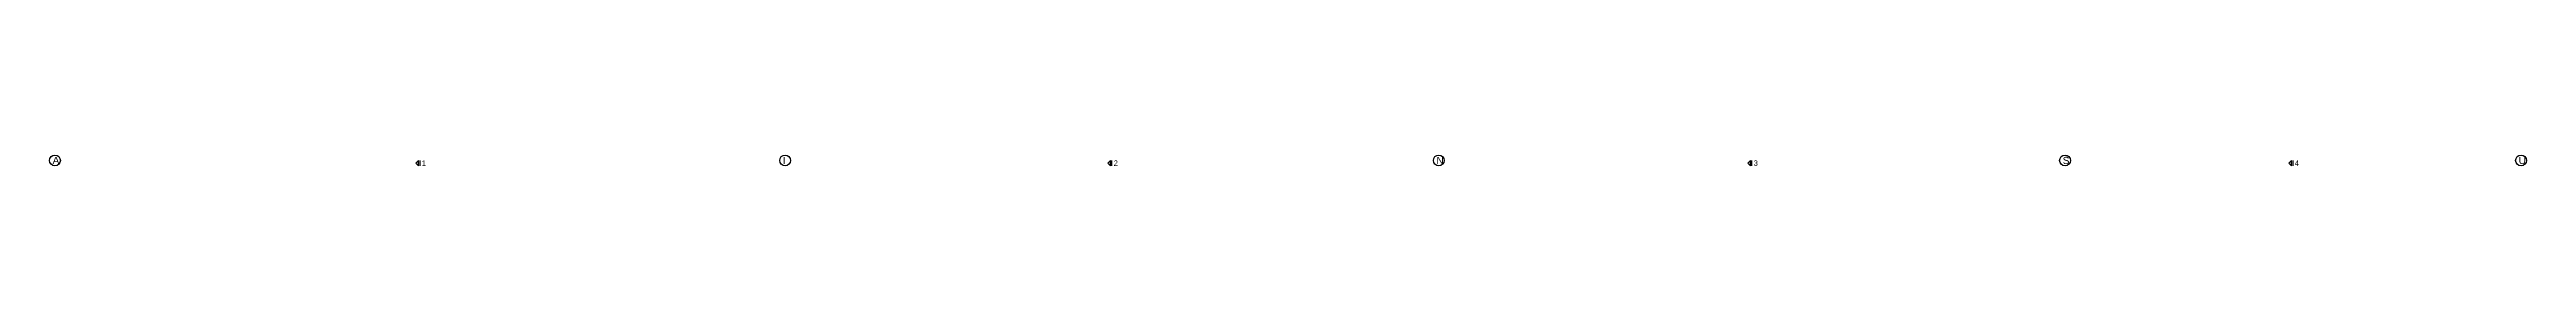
# Model space of a CAD drawing. Extents: x 0 to 98, y 3 to 248.
# Drawn here: x 0.93 to 35.26, y 187.27 to 187.42 of the extents above; entities that cross this region are included whole.
import ezdxf

# ---------------------------------------------------------------- set-up
doc = ezdxf.new("R2010")
doc.units = 0
for name, color, linetype in [('Axisline', 1, 'CONTINUOUS'), ('Axisline_Name', 2, 'CONTINUOUS'), ('SectionLine', 4, 'CONTINUOUS')]:
    doc.layers.add(name, color=color, linetype=linetype)
doc.styles.add('STRUDS_Arial', font='ARIAL.TTF', dxfattribs={"height": 0.04})

msp = doc.modelspace()

# ---------------------------------------------------------------- texts
at = {"layer": 'Axisline_Name', "style": 'STRUDS_Arial'}
for s, p in [('A', (0.967, 187.293)), ('I', (11.087, 187.293)), ('N', (20.147, 187.293)), ('S', (28.827, 187.293)), ('U', (35.147, 187.293))]:
    msp.add_text(s, height=0.1, dxfattribs=at).set_placement(p)
at = {"layer": 'SectionLine', "style": 'STRUDS_Arial'}
for s, p in [('1', (6.084, 187.268)), ('2', (15.674, 187.268)), ('3', (24.544, 187.268)), ('4', (32.044, 187.268))]:
    msp.add_text(s, height=0.075, dxfattribs=at).set_placement(p)

# ---------------------------------------------------------------- linework, layer by layer
at = {"layer": 'Axisline'}
for centre in [(1, 187.343), (11.12, 187.343), (20.18, 187.343), (28.86, 187.343), (35.18, 187.343)]:
    msp.add_circle(centre, 0.075, dxfattribs=at)
at = {"layer": 'SectionLine'}
for p, q in [((6.04, 187.343), (6.0025, 187.305)), ((6.04, 187.268), (6.0025, 187.305)), ((6.04, 187.268), (6.04, 187.343)), ((6.06, 187.268), (6.06, 187.343)), ((15.63, 187.343), (15.5925, 187.305)), ((15.63, 187.268), (15.5925, 187.305)), ((15.63, 187.268), (15.63, 187.343)), ((15.65, 187.268), (15.65, 187.343)), ((24.5, 187.343), (24.4625, 187.305)), ((24.5, 187.268), (24.4625, 187.305)), ((24.5, 187.268), (24.5, 187.343)), ((24.52, 187.268), (24.52, 187.343)), ((32, 187.343), (31.9625, 187.305)), ((32, 187.268), (31.9625, 187.305)), ((32, 187.268), (32, 187.343)), ((32.02, 187.268), (32.02, 187.343))]:
    msp.add_line(p, q, dxfattribs=at)

msp.set_redraw_order([(e.dxf.handle, doc.entitydb.next_handle()) for e in msp.query("TEXT MTEXT ATTDEF DIMENSION ARC_DIMENSION")])  # texts and dimensions are drawn at this point

doc.saveas('drawing.dxf')
